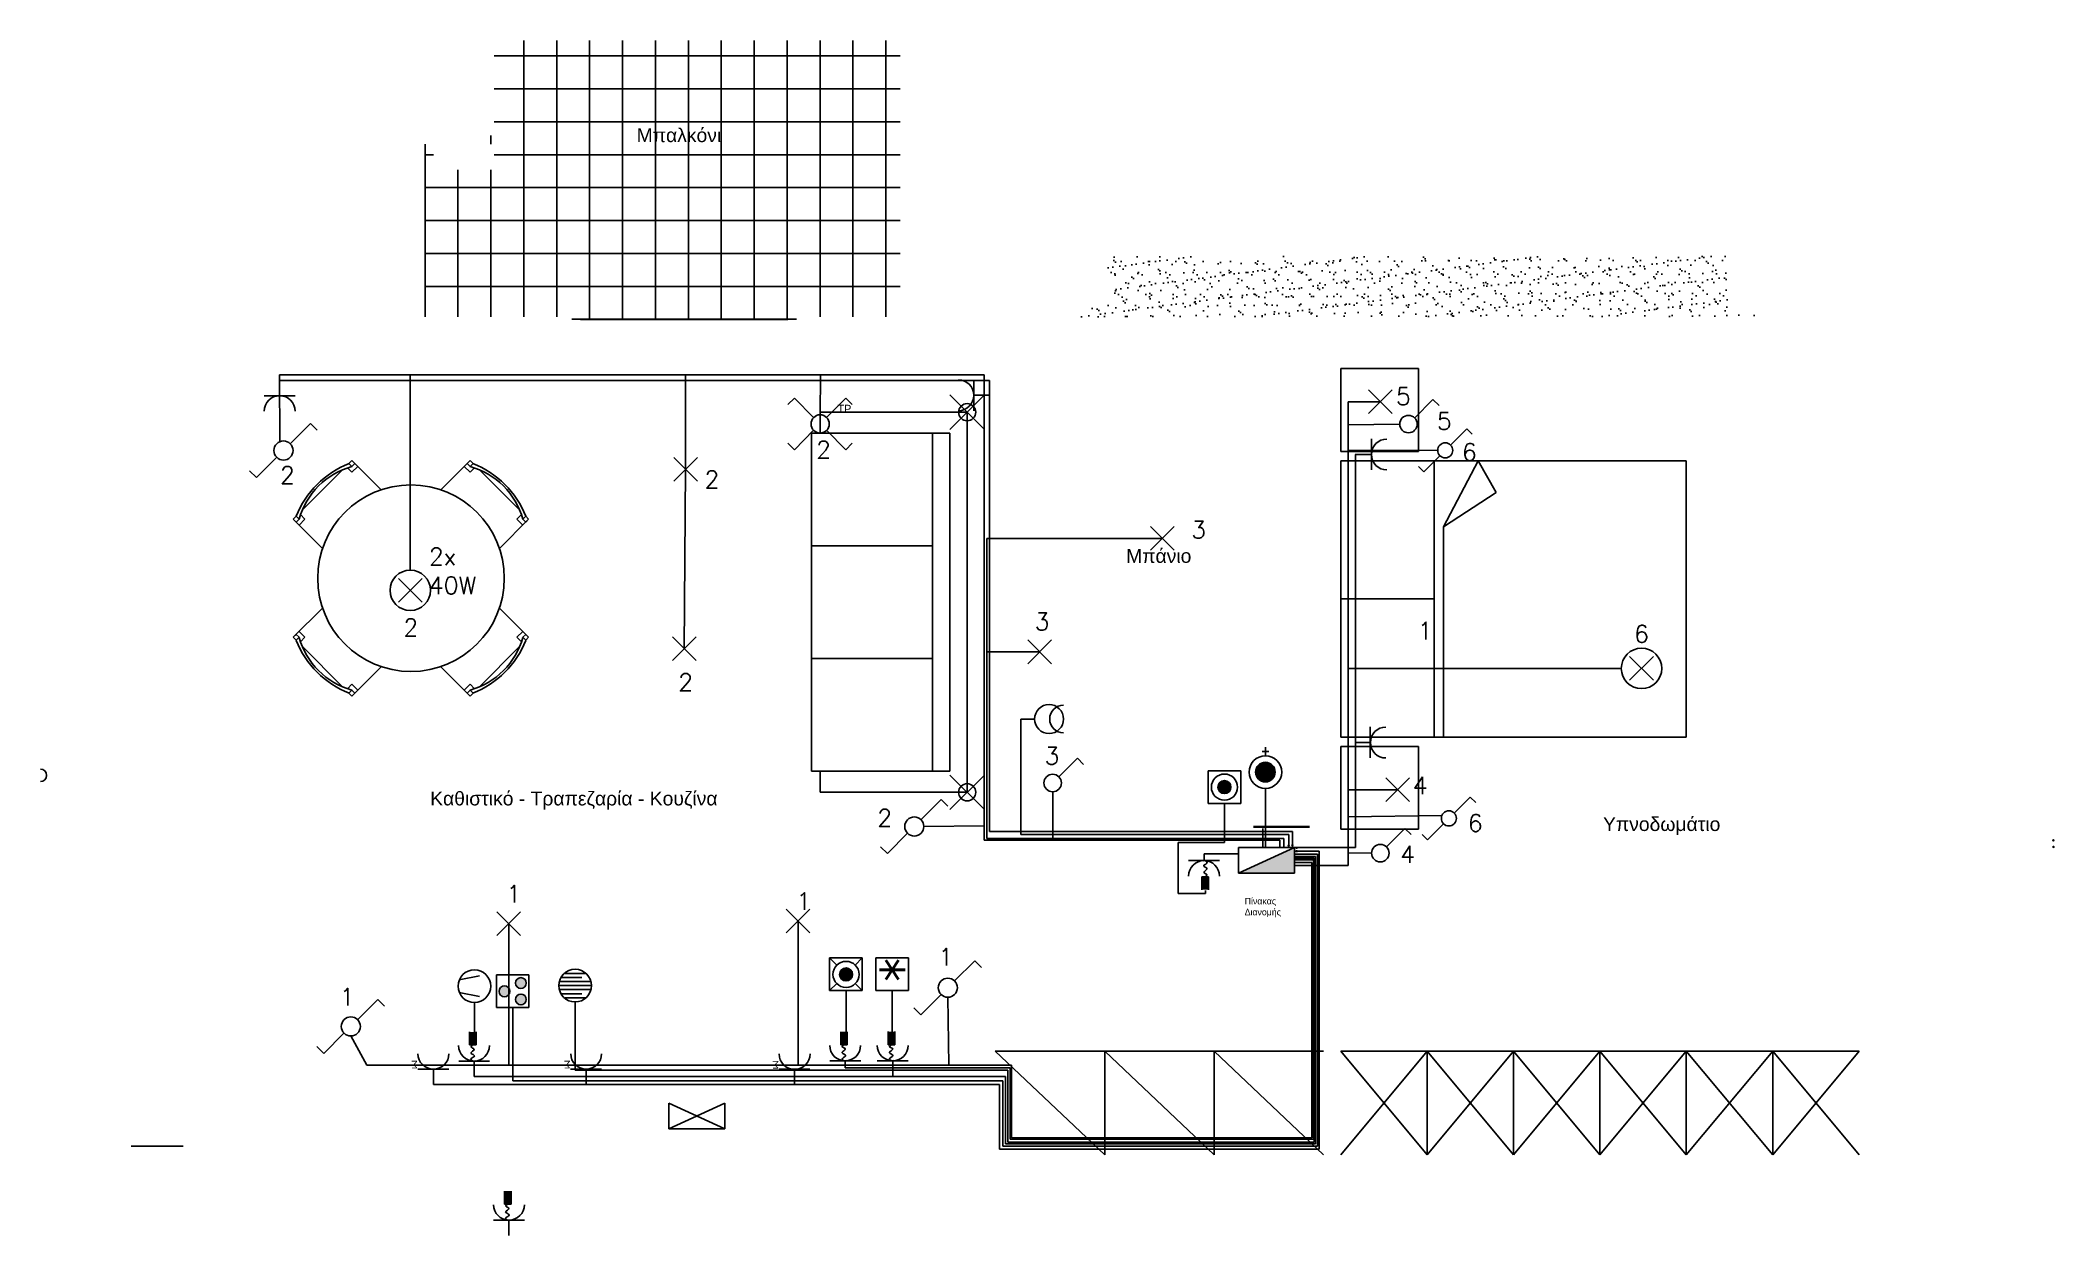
# Model space of a CAD drawing. Header units: metres. Extents: x -79.3 to -57.2, y 15.1 to 23.8.
# Drawn here: x -69.93 to -58.27, y 16.87 to 23.79 of the extents above; entities that cross this region are included whole.
import ezdxf

# ---------------------------------------------------------------- set-up
doc = ezdxf.new("R2010")
doc.units = ezdxf.units.M
doc.header["$LTSCALE"] = 0.1
doc.header["$PDMODE"] = 35
doc.header["$PDSIZE"] = 0.1
doc.linetypes.add('ACAD_ISO10W100', pattern=[18, 12, -3, 0, -3])
for name, color, linetype in [('00-03-bmw', 1, 'Continuous'), ('00-03-ekswterikoi', 254, 'Continuous'), ('00-03-furn', 254, 'Continuous'), ('00-03-wall', 5, 'Continuous'), ('BUILD_FL002_USER', 254, 'Continuous'), ('Γραμμές Λευκών Συσκευών', 1, 'Continuous'), ('Γραμμές Ρευματοδοτών', 3, 'Continuous'), ('Γραμμές Φωτισμού', 5, 'Continuous'), ('συμβολα', 254, 'Continuous')]:
    doc.layers.add(name, color=color, linetype=linetype)
doc.styles.add('KANABOS', font='arial.ttf')
doc.styles.add('Romans', font='Romans.shx')
doc.styles.add('TXT', font='romans.shx')

msp = doc.modelspace()

# ---------------------------------------------------------------- texts
msp.add_text('TP', height=0.0467).set_placement((-65.315, 21.635, 1.44))
at = {"ltscale": 0.3, "insert": (-61.957, 20.424, 9.4), "char_height": 0.1, "attachment_point": 1, "style": 'Romans'}
msp.add_mtext_dynamic_manual_height_columns('1', width=0.23885, gutter_width=0.5, heights=[0], dxfattribs=at)
at = {"layer": 'BUILD_FL002_USER', "style": 'KANABOS'}
for s, p in [('Μπαλκόνι', (-66.478, 23.202)), ('Μπάνιο', (-63.645, 20.767, 1)), ('Καθιστικό - Τραπεζαρία - Κουζίνα', (-67.673, 19.363)), ('Υπνοδωμάτιο', (-60.885, 19.215))]:
    msp.add_text(s, height=0.08, dxfattribs=at).set_placement(p)
at = {"layer": 'Γραμμές Λευκών Συσκευών', "linetype": 'Continuous', "insert": (-65.073, 18.323, 1.44), "char_height": 0.26, "width": 0.22605, "attachment_point": 1, "rotation": 90, "style": 'TXT'}
msp.add_mtext('*', dxfattribs=at)
at = {"layer": 'Γραμμές Φωτισμού', "ltscale": 0.3, "char_height": 0.1, "attachment_point": 1, "style": 'Romans'}
for s, insert in [('5', (-62.083, 21.781)), ('5', (-61.846, 21.638)), ('2', (-65.439, 21.472)), ('6', (-61.701, 21.458, 6.09)), ('2', (-68.542, 21.325)), ('2', (-66.085, 21.3)), ('3', (-63.268, 21.009)), ('2x 40W', (-67.68, 20.853)), ('2', (-67.828, 20.443)), ('3', (-64.174, 20.477, 1.44)), ('6', (-60.705, 20.406)), ('2', (-66.237, 20.126)), ('3', (-64.117, 19.7)), ('4', (-61.986, 19.529)), ('2', (-65.085, 19.341)), ('6', (-61.667, 19.311)), ('4', (-62.059, 19.13)), ('1', (-67.232, 18.901)), ('1', (-65.554, 18.859)), ('1', (-64.732, 18.536)), ('1', (-68.197, 18.305))]:
    msp.add_mtext_dynamic_manual_height_columns(s, width=0.12367, gutter_width=0.5, heights=[0], dxfattribs=dict(at, insert=insert))
at = {"layer": 'συμβολα', "insert": (-62.959, 18.828), "char_height": 0.0379, "width": 0.24901, "attachment_point": 1}
msp.add_mtext('Πίνακας\\PΔιανομής', dxfattribs=at)
at = {"layer": 'συμβολα', "color": 3, "char_height": 0.04419, "width": 0.0605, "attachment_point": 1, "rotation": 180}
for insert in [(-67.745, 17.841), (-66.861, 17.841), (-65.655, 17.84)]:
    msp.add_mtext('{\\fArial|b0|i0|c161|p34;Σ}', dxfattribs=dict(at, insert=insert))

# ---------------------------------------------------------------- blocks, each defined once
blk = doc.blocks.new('SYMBOL_Bed_6_2D')
for p, q in [((-0.8, 0), (-1.25, 0)), ((-1.25, 0), (-1.25, -0.45)), ((-0.8, -0.45), (-0.8, 0)), ((-0.75, -2), (-0.75, 0)), ((-0.75, 0), (0.75, 0)), ((0, -0.54), (0, 0)), ((0.75, 0), (0.75, -2)), ((0.8, 0), (1.25, 0)), ((0.8, -0.45), (0.8, 0)), ((1.25, 0), (1.25, -0.45)), ((-1.25, -0.45), (-0.8, -0.45)), ((-0.75, -0.54), (0.75, -0.54)), ((1.25, -0.45), (0.8, -0.45)), ((-0.75, -0.595), (0.392, -0.595)), ((0.392, -0.595), (0.75, -0.796)), ((0.392, -0.595), (0.577, -0.9)), ((0.577, -0.9), (0.75, -0.796)), ((0.75, -2), (-0.75, -2))]:
    blk.add_line(p, q)
blk = doc.blocks.new('kanapes1')
at = {"color": 0, "linetype": 'ByBlock', "lineweight": -2}
for p, q in [((70.176, 23.643, 1.44), (71.026, 23.643, 1.44)), ((70.176, 23.521, 1.44), (70.176, 23.643, 1.44)), ((71.026, 23.643, 1.44), (71.026, 21.443, 1.44)), ((70.126, 23.521, 1.44), (70.926, 23.521, 1.44)), ((70.126, 21.565, 1.44), (70.126, 23.521, 1.44)), ((70.826, 23.521, 1.44), (70.826, 21.565, 1.44)), ((70.926, 23.521, 1.44), (70.926, 21.565, 1.44)), ((70.126, 22.869, 1.44), (70.826, 22.869, 1.44)), ((70.126, 22.217, 1.44), (70.826, 22.217, 1.44)), ((70.926, 21.565, 1.44), (70.126, 21.565, 1.44)), ((70.176, 21.443, 1.44), (70.176, 21.565, 1.44)), ((71.026, 21.443, 1.44), (70.176, 21.443, 1.44))]:
    blk.add_line(p, q, dxfattribs=at)
for p in [(71.026, 23.643, 1.44), (71.026, 21.443, 1.44)]:
    blk.add_point(p, dxfattribs=at)
blk = doc.blocks.new('SYMBOL_Table_1_2D')
blk.add_circle((0, 0), 0.45)
blk = doc.blocks.new('table1')
for p, q in [((67.346, 23.321, 1.44), (67.372, 23.295, 1.44)), ((67.372, 23.363, 1.44), (67.355, 23.346, 1.44)), ((67.372, 23.329, 1.44), (67.355, 23.346, 1.44)), ((67.372, 23.363, 1.44), (67.389, 23.346, 1.44)), ((67.372, 23.363, 1.44), (67.542, 23.194, 1.44)), ((67.372, 23.329, 1.44), (67.389, 23.346, 1.44)), ((67.886, 23.194, 1.44), (68.056, 23.363, 1.44)), ((68.056, 23.363, 1.44), (68.039, 23.346, 1.44)), ((68.056, 23.329, 1.44), (68.039, 23.346, 1.44)), ((68.056, 23.363, 1.44), (68.073, 23.346, 1.44)), ((68.056, 23.329, 1.44), (68.073, 23.346, 1.44)), ((68.082, 23.321, 1.44), (68.056, 23.295, 1.44)), ((67.084, 23.076, 1.44), (67.32, 23.312, 1.44)), ((68.108, 23.312, 1.44), (68.344, 23.076, 1.44)), ((67.032, 23.024, 1.44), (67.049, 23.041, 1.44)), ((67.032, 23.024, 1.44), (67.049, 23.007, 1.44)), ((67.202, 22.854, 1.44), (67.032, 23.024, 1.44)), ((67.066, 23.024, 1.44), (67.049, 23.041, 1.44)), ((67.066, 23.024, 1.44), (67.049, 23.007, 1.44)), ((67.074, 23.05, 1.44), (67.1, 23.024, 1.44)), ((68.395, 23.024, 1.44), (68.226, 22.854, 1.44)), ((68.353, 23.05, 1.44), (68.327, 23.024, 1.44)), ((68.361, 23.024, 1.44), (68.378, 23.041, 1.44)), ((68.361, 23.024, 1.44), (68.378, 23.007, 1.44)), ((68.395, 23.024, 1.44), (68.378, 23.041, 1.44)), ((68.395, 23.024, 1.44), (68.378, 23.007, 1.44)), ((67.202, 22.509, 1.44), (67.032, 22.34, 1.44)), ((68.395, 22.34, 1.44), (68.226, 22.509, 1.44)), ((67.032, 22.34, 1.44), (67.049, 22.357, 1.44)), ((67.032, 22.34, 1.44), (67.049, 22.323, 1.44)), ((67.066, 22.34, 1.44), (67.049, 22.357, 1.44)), ((67.066, 22.34, 1.44), (67.049, 22.323, 1.44)), ((67.074, 22.314, 1.44), (67.1, 22.34, 1.44)), ((67.084, 22.288, 1.44), (67.32, 22.052, 1.44)), ((68.108, 22.052, 1.44), (68.344, 22.288, 1.44)), ((68.353, 22.314, 1.44), (68.327, 22.34, 1.44)), ((68.361, 22.34, 1.44), (68.378, 22.357, 1.44)), ((68.361, 22.34, 1.44), (68.378, 22.323, 1.44)), ((68.395, 22.34, 1.44), (68.378, 22.357, 1.44)), ((68.395, 22.34, 1.44), (68.378, 22.323, 1.44)), ((67.372, 22, 1.44), (67.542, 22.17, 1.44)), ((67.886, 22.17, 1.44), (68.056, 22, 1.44)), ((67.346, 22.042, 1.44), (67.372, 22.068, 1.44)), ((68.082, 22.042, 1.44), (68.056, 22.068, 1.44)), ((67.372, 22.034, 1.44), (67.355, 22.017, 1.44)), ((67.372, 22, 1.44), (67.355, 22.017, 1.44)), ((67.372, 22.034, 1.44), (67.389, 22.017, 1.44)), ((67.372, 22, 1.44), (67.389, 22.017, 1.44)), ((68.056, 22.034, 1.44), (68.039, 22.017, 1.44)), ((68.056, 22, 1.44), (68.039, 22.017, 1.44)), ((68.056, 22.034, 1.44), (68.073, 22.017, 1.44)), ((68.056, 22, 1.44), (68.073, 22.017, 1.44))]:
    blk.add_line(p, q)
at = {"extrusion": (-0.707107, 0.707107, -4.59227e-16)}
for p, q in [((67.372, 23.363, 1.44), (67.355, 23.346, 1.44)), ((67.032, 23.024, 1.44), (67.049, 23.041, 1.44))]:
    blk.add_line(p, q, dxfattribs=at)
at = {"extrusion": (-0.70573, -0.70573, 0.062378)}
for p, q in [((67.372, 23.329, 1.44), (67.355, 23.346, 1.44)), ((68.056, 23.295, 1.44), (68.022, 23.329, 1.44)), ((68.056, 23.329, 1.44), (68.039, 23.346, 1.44)), ((68.327, 23.024, 1.44), (68.361, 22.99, 1.44)), ((68.361, 23.024, 1.44), (68.378, 23.007, 1.44)), ((68.361, 22.34, 1.44), (68.378, 22.323, 1.44))]:
    blk.add_line(p, q, dxfattribs=at)
at = {"extrusion": (0.707107, 0.707107, 0)}
for p, q in [((67.372, 23.363, 1.44), (67.389, 23.346, 1.44)), ((68.395, 22.34, 1.44), (68.378, 22.357, 1.44))]:
    blk.add_line(p, q, dxfattribs=at)
at = {"extrusion": (0.70573, -0.70573, 0.062378)}
for p, q in [((67.372, 23.329, 1.44), (67.389, 23.346, 1.44)), ((67.372, 23.295, 1.44), (67.406, 23.329, 1.44)), ((68.056, 23.329, 1.44), (68.073, 23.346, 1.44)), ((68.056, 23.329, 1.44), (68.073, 23.346, 1.44)), ((67.066, 23.024, 1.44), (67.049, 23.007, 1.44)), ((67.1, 23.024, 1.44), (67.066, 22.99, 1.44)), ((67.066, 22.34, 1.44), (67.049, 22.323, 1.44)), ((67.066, 22.34, 1.44), (67.049, 22.323, 1.44))]:
    blk.add_line(p, q, dxfattribs=at)
at = {"extrusion": (-0.707107, 0.707107, 0)}
for p, q in [((68.056, 23.363, 1.44), (68.039, 23.346, 1.44)), ((67.032, 22.34, 1.44), (67.049, 22.357, 1.44))]:
    blk.add_line(p, q, dxfattribs=at)
at = {"extrusion": (0.707107, 0.707107, -4.59227e-16)}
for p, q in [((68.056, 23.363, 1.44), (68.073, 23.346, 1.44)), ((68.395, 23.024, 1.44), (68.378, 23.041, 1.44))]:
    blk.add_line(p, q, dxfattribs=at)
at = {"extrusion": (-0.707107, -0.707107, 0)}
for p, q in [((67.032, 23.024, 1.44), (67.049, 23.007, 1.44)), ((68.056, 22, 1.44), (68.039, 22.017, 1.44))]:
    blk.add_line(p, q, dxfattribs=at)
at = {"extrusion": (0.70573, 0.70573, 0.062378)}
for p, q in [((67.066, 23.024, 1.44), (67.049, 23.041, 1.44)), ((67.066, 23.024, 1.44), (67.049, 23.041, 1.44)), ((67.066, 22.34, 1.44), (67.049, 22.357, 1.44)), ((67.1, 22.34, 1.44), (67.066, 22.374, 1.44)), ((67.372, 22.068, 1.44), (67.406, 22.034, 1.44)), ((67.372, 22.034, 1.44), (67.389, 22.017, 1.44)), ((68.056, 22.034, 1.44), (68.073, 22.017, 1.44)), ((68.056, 22.034, 1.44), (68.073, 22.017, 1.44))]:
    blk.add_line(p, q, dxfattribs=at)
at = {"extrusion": (-0.70573, 0.70573, 0.062378)}
for p, q in [((68.361, 23.024, 1.44), (68.378, 23.041, 1.44)), ((68.327, 22.34, 1.44), (68.361, 22.374, 1.44)), ((68.361, 22.34, 1.44), (68.378, 22.357, 1.44)), ((68.056, 22.068, 1.44), (68.022, 22.034, 1.44)), ((67.372, 22.034, 1.44), (67.355, 22.017, 1.44)), ((68.056, 22.034, 1.44), (68.039, 22.017, 1.44))]:
    blk.add_line(p, q, dxfattribs=at)
at = {"extrusion": (0.707107, -0.707107, 0)}
for p, q in [((68.395, 23.024, 1.44), (68.378, 23.007, 1.44)), ((67.372, 22, 1.44), (67.389, 22.017, 1.44))]:
    blk.add_line(p, q, dxfattribs=at)
at = {"extrusion": (-0.707107, -0.707107, -4.59227e-16)}
for p, q in [((67.032, 22.34, 1.44), (67.049, 22.323, 1.44)), ((67.372, 22, 1.44), (67.355, 22.017, 1.44))]:
    blk.add_line(p, q, dxfattribs=at)
at = {"extrusion": (0.707107, -0.707107, -4.59227e-16)}
for p, q in [((68.395, 22.34, 1.44), (68.378, 22.323, 1.44)), ((68.056, 22, 1.44), (68.073, 22.017, 1.44))]:
    blk.add_line(p, q, dxfattribs=at)
for centre, major_axis, start_param, end_param in [((67.553, 22.843, 1.44), (0.382, 0.382), 1.159768, 1.981825), ((67.488, 22.907, 1.44), (-0.309, 0.309), -0.516182, 0.516262), ((67.94, 22.907, 1.44), (0.309, 0.309), 5.767004, 6.799447), ((67.875, 22.843, 1.44), (0.382, 0.382), 5.872157, 6.694214), ((67.553, 22.52, 1.44), (0.382, 0.382), 2.730564, 3.552621), ((67.488, 22.456, 1.44), (-0.309, 0.309), 1.054535, 2.086978), ((67.94, 22.456, 1.44), (-0.309, 0.309), 2.625331, 3.657774), ((67.875, 22.52, 1.44), (0.382, 0.382), 4.301361, 5.123417)]:
    blk.add_ellipse(centre, major_axis=major_axis, ratio=1, start_param=start_param, end_param=end_param)
at = {"xscale": 1.200000000000008, "yscale": 1.200000000000008, "zscale": 1.500000000000004, "rotation": 44.99999999999956}
blk.add_blockref('SYMBOL_Table_1_2D', (67.714, 22.682, 1.44), dxfattribs=at)

# ---------------------------------------------------------------- hatches: boundary and pattern name
at = {"layer": '00-03-bmw'}
for points in [[(-63.169, 18.95), (-63.206, 18.95), (-63.206, 18.875), (-63.169, 18.875)], [(-67.445, 17.977), (-67.407, 17.977), (-67.407, 18.052), (-67.445, 18.052)], [(-65.297, 17.978), (-65.259, 17.978), (-65.259, 18.053), (-65.297, 18.053)], [(-65.022, 17.978), (-64.984, 17.978), (-64.984, 18.054), (-65.022, 18.054)], [(-67.243, 17.056), (-67.205, 17.056), (-67.205, 17.131), (-67.243, 17.131)]]:
    msp.add_hatch(color=256, dxfattribs=at).paths.add_polyline_path(points)
at = {"layer": '00-03-ekswterikoi', "ltscale": 0.3}
h = msp.add_hatch(dxfattribs=at)
h.set_pattern_fill('NET', color=253, scale=0.06, style=0)
h.set_pattern_definition([(0, (-67.70277, 22.17644), (0, 0.1905), []), (90, (-67.70277, 22.17644), (-0.1905, 1e-17), [])])
h.paths.add_polyline_path([(-64.953, 23.791), (-67.303, 23.791), (-67.303, 23.241), (-67.453, 23.241), (-67.453, 23.191), (-67.303, 23.191), (-67.303, 23.041), (-67.653, 23.041), (-67.653, 23.191), (-67.703, 23.191), (-67.703, 22.491), (-67.703, 22.191), (-66.853, 22.191), (-66.853, 22.176), (-66.803, 22.176), (-65.603, 22.176), (-65.553, 22.176), (-65.553, 22.191), (-64.953, 22.191)])
h = msp.add_hatch(dxfattribs=at)
h.set_pattern_fill('AR-SAND', color=256, scale=0.002, style=0)
h.set_pattern_definition([(37.5, (-63.90277, 22.19134), (-0.0032, 0.0978826), [0, -0.077216, 0, -0.08636, 0, -0.08255]), (7.5, (-63.90277, 22.19134), (0.0899047, 0.143365), [0, -0.041656, 0, -0.069596, 0, -0.02667]), (327.5, (-63.96525, 22.19134), (0.1581985, 0.0002874), [0, -0.0254, 0, -0.09144, 0, -0.11938]), (317.5, (-63.96525, 22.19134), (0.1527113, 0.044586), [0, -0.0127, 0, -0.059944, 0, -0.06858])])
h.paths.add_polyline_path([(-60.153, 22.541), (-63.753, 22.541), (-63.753, 22.241), (-63.903, 22.241), (-63.903, 22.191), (-63.753, 22.191), (-63.053, 22.191), (-62.703, 22.191), (-61.353, 22.191), (-60.153, 22.191), (-60.003, 22.191), (-60.003, 22.241), (-60.153, 22.241)])
at = {"layer": 'Γραμμές Λευκών Συσκευών', "linetype": 'Continuous'}
for points in [[(-62.896, 19.556, 1), (-62.782, 19.556, 1)], [(-63.113, 19.469, 1), (-63.038, 19.469, 1)], [(-65.304, 18.385, 1), (-65.228, 18.385, 1)]]:
    msp.add_hatch(color=256, dxfattribs=at).paths.add_polyline_path(points)
h = msp.add_hatch(color=256, dxfattribs=at)
h.paths.add_polyline_path([(-67.211, 18.287, 1), (-67.274, 18.287, 1)])
h.paths.add_polyline_path([(-67.18, 18.335, 1), (-67.117, 18.335, 1)])
h.paths.add_polyline_path([(-67.18, 18.24, 1), (-67.117, 18.24, 1)])
at = {"layer": 'Γραμμές Ρευματοδοτών', "ltscale": 0.3}
h = msp.add_hatch(color=1, dxfattribs=at)
h.dxf.hatch_style = 1
edge = h.paths.add_edge_path()
edge.add_arc((-62.854, 19.127), 0.00376, 0, 360)
h = msp.add_hatch(color=1, dxfattribs=at)
h.dxf.hatch_style = 1
edge = h.paths.add_edge_path()
edge.add_arc((-62.838, 19.127), 0.00376, 0, 360)
h = msp.add_hatch(dxfattribs=at)
h.set_pattern_fill('ANGLE', color=256)
h.set_pattern_definition([(0, (-134.964, -1.8394), (0, 6.985), [5.08, -1.905]), (90, (-134.964, -1.8394), (-6.985, 4e-16), [5.08, -1.905])])
edge = h.paths.add_edge_path()
edge.add_arc((-62.779, 19.165), 0.0174, 0, 360)
h = msp.add_hatch(color=5, dxfattribs=at)
h.dxf.hatch_style = 1
edge = h.paths.add_edge_path()
edge.add_arc((-62.756, 19.131), 0.00376, 0, 360)
h = msp.add_hatch(color=5, dxfattribs=at)
h.dxf.hatch_style = 1
edge = h.paths.add_edge_path()
edge.add_arc((-62.733, 19.132), 0.00376, 0, 360)
h = msp.add_hatch(dxfattribs=at)
h.set_pattern_fill('ANGLE', color=256)
h.set_pattern_definition([(0, (-135.05, -1.9614), (0, 6.985), [5.08, -1.905]), (90, (-135.05, -1.9614), (-6.985, 4e-16), [5.08, -1.905])])
edge = h.paths.add_edge_path()
edge.add_arc((-62.703, 19.133), 0.00814, 0, 360)
h = msp.add_hatch(color=256, dxfattribs=at)
h.dxf.hatch_style = 1
edge = h.paths.add_edge_path()
edge.add_arc((-62.704, 19.13), 0.00758, 0, 360)
h = msp.add_hatch(color=256, dxfattribs=at)
h.dxf.hatch_style = 1
edge = h.paths.add_edge_path()
edge.add_arc((-62.683, 19.133), 0.00758, 0, 360)
h = msp.add_hatch(color=256, dxfattribs=at)
h.dxf.hatch_style = 1
edge = h.paths.add_edge_path()
edge.add_arc((-62.658, 19.118), 0.00758, 0, 360)
h = msp.add_hatch(color=256, dxfattribs=at)
h.dxf.hatch_style = 1
edge = h.paths.add_edge_path()
edge.add_arc((-58.279, 19.161), 0.00758, 0, 360)
h = msp.add_hatch(color=1, dxfattribs=at)
h.dxf.hatch_style = 1
edge = h.paths.add_edge_path()
edge.add_arc((-58.278, 19.123), 0.00758, 0, 360)
h = msp.add_hatch(color=1, dxfattribs=at)
h.dxf.hatch_style = 1
edge = h.paths.add_edge_path()
edge.add_arc((-63.003, 19.083), 0.00376, 0, 360)
h = msp.add_hatch(color=5, dxfattribs=at)
h.dxf.hatch_style = 1
edge = h.paths.add_edge_path()
edge.add_arc((-62.666, 19.015), 0.00376, 0, 360)
h = msp.add_hatch(color=1, dxfattribs=at)
h.dxf.hatch_style = 1
edge = h.paths.add_edge_path()
edge.add_arc((-62.664, 19.067), 0.00376, 0, 360)
h = msp.add_hatch(color=1, dxfattribs=at)
h.dxf.hatch_style = 1
edge = h.paths.add_edge_path()
edge.add_arc((-62.663, 19.08), 0.00376, 0, 360)
h = msp.add_hatch(color=1, dxfattribs=at)
h.dxf.hatch_style = 1
edge = h.paths.add_edge_path()
edge.add_arc((-62.663, 19.048), 0.00376, 0, 360)
h = msp.add_hatch(color=5, dxfattribs=at)
h.dxf.hatch_style = 1
edge = h.paths.add_edge_path()
edge.add_arc((-62.664, 19.033), 0.00376, 0, 360)
h = msp.add_hatch(color=256, dxfattribs=at)
h.dxf.hatch_style = 1
edge = h.paths.add_edge_path()
edge.add_arc((-62.658, 19.098), 0.00758, 0, 360)
h = msp.add_hatch(color=1, dxfattribs=at)
h.dxf.hatch_style = 1
edge = h.paths.add_edge_path()
edge.add_arc((-62.662, 19.058), 0.00376, 0, 360)
h = msp.add_hatch(dxfattribs=at)
h.set_pattern_fill('ANGLE', color=256)
h.set_pattern_definition([(0, (-135.4424, -2.026), (0, 6.985), [5.08, -1.905]), (90, (-135.4424, -2.026), (-6.985, 4e-16), [5.08, -1.905])])
edge = h.paths.add_edge_path()
edge.add_arc((-63.257, 18.978), 0.0174, 0, 360)
at = {"layer": 'συμβολα'}
h = msp.add_hatch(color=256, dxfattribs=at)
h.set_gradient(color1=(255, 255, 255))
h.paths.add_polyline_path([(-62.67, 18.97), (-62.67, 19.119), (-62.994, 18.97)])

# ---------------------------------------------------------------- linework, layer by layer
at = {"linetype": 'ByBlock', "lineweight": 35, "ltscale": 2}
msp.add_line((-62.583, 19.239, 1.44), (-62.908, 19.239, 1.44), dxfattribs=at)
at = {"linetype": 'Continuous'}
for p, q in [((-66.291, 17.491, 1.44), (-65.967, 17.64, 1.44)), ((-66.291, 17.64, 1.44), (-65.967, 17.491, 1.44)), ((-66.291, 17.491, 1.44), (-66.291, 17.64, 1.44)), ((-65.967, 17.64, 1.44), (-65.967, 17.491, 1.44)), ((-65.967, 17.491, 1.44), (-66.291, 17.491, 1.44))]:
    msp.add_line(p, q, dxfattribs=at)
at = {"layer": '00-03-bmw'}
for p, q in [((-63.169, 18.95), (-63.206, 18.95)), ((-63.206, 18.95), (-63.206, 18.875)), ((-63.169, 18.875), (-63.169, 18.95)), ((-67.445, 18.052), (-67.445, 17.977)), ((-67.445, 17.977), (-67.407, 17.977)), ((-67.407, 17.977), (-67.407, 18.052)), ((-65.297, 18.053), (-65.297, 17.978)), ((-65.297, 17.978), (-65.259, 17.978)), ((-65.259, 17.978), (-65.259, 18.053)), ((-65.022, 18.054), (-65.022, 17.978)), ((-65.022, 17.978), (-64.984, 17.978)), ((-64.984, 17.978), (-64.984, 18.054)), ((-67.243, 17.131), (-67.243, 17.056)), ((-67.243, 17.056), (-67.205, 17.056)), ((-67.205, 17.056), (-67.205, 17.131))]:
    msp.add_line(p, q, dxfattribs=at)
for points in [[(-63.187, 18.95), (-63.177, 18.963), (-63.186, 18.968), (-63.194, 18.975), (-63.186, 18.986), (-63.176, 18.996), (-63.188, 19.006), (-63.196, 19.014), (-63.184, 19.024), (-63.176, 19.034), (-63.185, 19.043), (-63.202, 19.043)], [(-67.426, 17.977), (-67.436, 17.964), (-67.427, 17.959), (-67.419, 17.952), (-67.427, 17.941), (-67.437, 17.931), (-67.425, 17.921), (-67.417, 17.913), (-67.429, 17.903), (-67.437, 17.893), (-67.428, 17.884), (-67.412, 17.884)], [(-65.278, 17.978), (-65.288, 17.965), (-65.279, 17.961), (-65.271, 17.953), (-65.279, 17.943), (-65.289, 17.932), (-65.277, 17.923), (-65.269, 17.915), (-65.281, 17.904), (-65.289, 17.894), (-65.28, 17.886), (-65.264, 17.886)], [(-65.003, 17.978), (-65.014, 17.965), (-65.005, 17.961), (-64.996, 17.953), (-65.005, 17.943), (-65.015, 17.933), (-65.002, 17.923), (-64.995, 17.915), (-65.006, 17.905), (-65.015, 17.895), (-65.005, 17.886), (-64.989, 17.886)], [(-67.224, 17.056), (-67.235, 17.043), (-67.225, 17.038), (-67.217, 17.031), (-67.225, 17.02), (-67.236, 17.01), (-67.223, 17), (-67.215, 16.992), (-67.227, 16.982), (-67.236, 16.972), (-67.226, 16.963), (-67.21, 16.963)]]:
    msp.add_spline(points, degree=3, dxfattribs=at)
at = {"layer": '00-03-ekswterikoi', "color": 253, "ltscale": 0.3}
msp.add_line((-66.803, 22.176, 9.4), (-65.603, 22.176, 9.4), dxfattribs=at)
at = {"layer": '00-03-furn', "ltscale": 0.3}
for p, q in [((-62.503, 17.941, 1.44), (-64.403, 17.941, 1.44)), ((-64.403, 17.941, 1.44), (-63.769, 17.341, 1.44)), ((-63.769, 17.941, 1.44), (-63.769, 17.341, 1.44)), ((-63.769, 17.941, 1.44), (-63.136, 17.341, 1.44)), ((-63.136, 17.941, 1.44), (-63.136, 17.341, 1.44)), ((-63.136, 17.941, 1.44), (-62.503, 17.341, 1.44)), ((-59.403, 17.941, 1.44), (-62.403, 17.941, 1.44)), ((-62.403, 17.941, 1.44), (-61.903, 17.341, 1.44)), ((-62.403, 17.341, 1.44), (-61.903, 17.941, 1.44)), ((-61.903, 17.941, 1.44), (-61.903, 17.341, 1.44)), ((-61.903, 17.941, 1.44), (-61.403, 17.341, 1.44)), ((-61.903, 17.341, 1.44), (-61.403, 17.941, 1.44)), ((-61.403, 17.941, 1.44), (-61.403, 17.341, 1.44)), ((-61.403, 17.941, 1.44), (-60.903, 17.341, 1.44)), ((-61.403, 17.341, 1.44), (-60.903, 17.941, 1.44)), ((-60.903, 17.941, 1.44), (-60.903, 17.341, 1.44)), ((-60.903, 17.941, 1.44), (-60.403, 17.341, 1.44)), ((-60.903, 17.341, 1.44), (-60.403, 17.941, 1.44)), ((-60.403, 17.941, 1.44), (-60.403, 17.341, 1.44)), ((-60.403, 17.941, 1.44), (-59.903, 17.341, 1.44)), ((-60.403, 17.341, 1.44), (-59.903, 17.941, 1.44)), ((-59.903, 17.941, 1.44), (-59.903, 17.341, 1.44)), ((-59.903, 17.941, 1.44), (-59.403, 17.341, 1.44)), ((-59.903, 17.341, 1.44), (-59.403, 17.941, 1.44))]:
    msp.add_line(p, q, dxfattribs=at)
at = {"layer": '00-03-wall', "ltscale": 0.3}
msp.add_line((-69.103, 17.391, 9.4), (-69.403, 17.391, 9.4), dxfattribs=at)
at = {"layer": 'Γραμμές Λευκών Συσκευών', "linetype": 'Continuous'}
for p, q in [((-62.839, 19.676, 88.38), (-62.858, 19.676, 88.38)), ((-62.839, 19.651, 88.38), (-62.839, 19.701, 88.38)), ((-62.82, 19.676, 88.38), (-62.839, 19.676, 88.38)), ((-63.17, 19.563, -4.96), (-62.981, 19.563, -4.96)), ((-63.17, 19.374, -4.96), (-63.17, 19.563, -4.96)), ((-63.17, 19.469, -4.96), (-63.17, 19.516, -4.96)), ((-63.107, 19.563, -4.96), (-63.139, 19.563, -4.96)), ((-63.044, 19.563, -4.96), (-63.013, 19.563, -4.96)), ((-62.981, 19.563, -4.96), (-62.981, 19.374, -4.96)), ((-63.17, 19.469, -4.96), (-63.17, 19.469, -4.96)), ((-62.981, 19.374, -4.96), (-63.17, 19.374, -4.96)), ((-62.839, 19.462, 88.38), (-62.839, 19.462, 88.38)), ((-62.839, 19.462, 88.38), (-62.839, 19.366, 88.38)), ((-65.361, 18.291, 1.44), (-65.361, 18.48, 1.44)), ((-65.361, 18.48, 1.44), (-65.172, 18.48, 1.44)), ((-65.361, 18.48, 1.44), (-65.32, 18.439, 1.44)), ((-65.361, 18.417, 1.44), (-65.361, 18.448, 1.44)), ((-65.172, 18.48, 1.44), (-65.213, 18.439, 1.44)), ((-65.172, 18.48, 1.44), (-65.172, 18.291, 1.44)), ((-65.094, 18.291, 1.44), (-65.094, 18.48, 1.44)), ((-65.094, 18.48, 1.44), (-64.905, 18.48, 1.44)), ((-65.094, 18.417, 1.44), (-65.094, 18.448, 1.44)), ((-64.905, 18.48, 1.44), (-64.905, 18.291, 1.44)), ((-67.29, 18.193, 1.44), (-67.29, 18.382, 1.44)), ((-67.29, 18.382, 1.44), (-67.101, 18.382, 1.44)), ((-67.29, 18.319, 1.44), (-67.29, 18.35, 1.44)), ((-67.101, 18.382, 1.44), (-67.101, 18.193, 1.44)), ((-65.361, 18.354, 1.44), (-65.361, 18.322, 1.44)), ((-65.361, 18.291, 1.44), (-65.32, 18.332, 1.44)), ((-65.172, 18.291, 1.44), (-65.213, 18.332, 1.44)), ((-65.094, 18.354, 1.44), (-65.094, 18.322, 1.44)), ((-67.417, 18.222, 1.44), (-67.417, 18.222, 1.44)), ((-67.417, 18.222, 1.44), (-67.417, 18.127, 1.44)), ((-67.29, 18.256, 1.44), (-67.29, 18.224, 1.44)), ((-67.101, 18.193, 1.44), (-67.29, 18.193, 1.44)), ((-67.195, 18.193, 1.44), (-67.243, 18.193, 1.44)), ((-67.195, 18.193, 1.44), (-67.195, 18.193, 1.44)), ((-67.195, 18.193, 1.44), (-67.195, 18.097, 1.44)), ((-66.834, 18.226, 1.44), (-66.834, 18.226, 1.44)), ((-66.834, 18.226, 1.44), (-66.834, 18.13, 1.44)), ((-65.172, 18.291, 1.44), (-65.361, 18.291, 1.44)), ((-65.266, 18.291, 1.44), (-65.313, 18.291, 1.44)), ((-65.266, 18.291, 1.44), (-65.266, 18.291, 1.44)), ((-65.266, 18.291, 1.44), (-65.266, 18.195, 1.44)), ((-64.905, 18.291, 1.44), (-65.094, 18.291, 1.44)), ((-65, 18.291, 1.44), (-65.047, 18.291, 1.44)), ((-65, 18.291, 1.44), (-65, 18.291, 1.44)), ((-65, 18.291, 1.44), (-65, 18.195, 1.44))]:
    msp.add_line(p, q, dxfattribs=at)
at = {"layer": 'Γραμμές Λευκών Συσκευών'}
for p, q in [((-63.076, 19.343, -4.96), (-63.076, 19.374, -4.96)), ((-63.194, 19.044), (-63.284, 19.044)), ((-63.194, 19.083), (-63.194, 19.044)), ((-63.194, 19.044), (-63.105, 19.044)), ((-67.419, 17.883), (-67.508, 17.883)), ((-67.419, 17.794), (-67.419, 17.883)), ((-67.419, 17.883), (-67.329, 17.883)), ((-65.271, 17.884), (-65.36, 17.884)), ((-65.271, 17.845), (-65.271, 17.884)), ((-65.271, 17.884), (-65.181, 17.884)), ((-64.996, 17.885), (-65.085, 17.885)), ((-64.996, 17.795), (-64.996, 17.885)), ((-64.996, 17.885), (-64.907, 17.885)), ((-67.217, 16.962), (-67.306, 16.962)), ((-67.217, 16.873), (-67.217, 16.962)), ((-67.217, 16.962), (-67.127, 16.962))]:
    msp.add_line(p, q, dxfattribs=at)
at = {"layer": 'Γραμμές Λευκών Συσκευών', "ltscale": 0.3}
for p, q in [((-62.839, 19.367, 88.38), (-62.839, 19.119, 88.38)), ((-63.076, 19.341, -4.96), (-63.076, 19.335, -4.96)), ((-63.076, 19.337, -4.96), (-63.076, 19.149, -4.96)), ((-63.076, 19.149, -4.96), (-63.343, 19.149, -4.96)), ((-63.343, 19.149, -4.96), (-63.343, 18.854, -4.96)), ((-62.854, 19.119), (-62.854, 19.229)), ((-63.194, 19.083), (-62.996, 19.083)), ((-62.67, 19.058), (-62.556, 19.058)), ((-62.67, 19.048), (-62.561, 19.048)), ((-62.669, 19.08), (-62.537, 19.08)), ((-62.669, 19.067), (-62.549, 19.067)), ((-62.561, 19.048), (-62.561, 17.432)), ((-62.556, 19.058), (-62.556, 17.415)), ((-62.549, 19.067), (-62.549, 17.404)), ((-62.537, 19.08), (-62.537, 17.39)), ((-63.343, 18.854, -4.96), (-63.186, 18.854, -4.96)), ((-63.186, 18.854, -4.96), (-63.186, 18.87, -4.96)), ((-66.739, 18.32, 1.44), (-66.928, 18.32, 1.44)), ((-65.266, 18.193, 1.44), (-65.266, 18.053, 1.44)), ((-65, 18.197, 1.44), (-65, 18.053, 1.44)), ((-67.417, 18.13, 1.44), (-67.417, 18.053, 1.44)), ((-67.195, 18.096, 1.44), (-67.195, 17.769, 1.44)), ((-66.834, 18.13, 1.44), (-66.834, 17.83, 1.44)), ((-64.63, 17.845), (-65.272, 17.845)), ((-64.63, 17.845), (-64.316, 17.845)), ((-64.316, 17.432), (-64.316, 17.845)), ((-67.401, 17.794), (-67.419, 17.794)), ((-64.576, 17.794), (-67.401, 17.794)), ((-64.563, 17.769), (-67.195, 17.769)), ((-64.602, 17.83), (-66.834, 17.83)), ((-64.602, 17.83), (-64.329, 17.83)), ((-64.576, 17.794), (-64.344, 17.794)), ((-64.563, 17.769), (-64.359, 17.769)), ((-64.358, 17.769), (-64.359, 17.769)), ((-64.358, 17.39), (-64.358, 17.769)), ((-64.344, 17.404), (-64.344, 17.794)), ((-64.329, 17.415), (-64.329, 17.83)), ((-62.537, 17.39), (-64.358, 17.39)), ((-62.549, 17.404), (-64.344, 17.404)), ((-62.556, 17.415), (-64.329, 17.415)), ((-62.561, 17.432), (-64.316, 17.432))]:
    msp.add_line(p, q, dxfattribs=at)
at = {"layer": 'Γραμμές Λευκών Συσκευών', "linetype": 'ACAD_ISO10W100', "ltscale": 0.1}
for p, q in [((-67.505, 18.353, 1.44), (-67.351, 18.383, 1.44)), ((-66.835, 18.344, 1.44), (-66.925, 18.344, 1.44)), ((-66.916, 18.368, 1.44), (-66.752, 18.368, 1.44)), ((-66.771, 18.391, 1.44), (-66.896, 18.391, 1.44)), ((-66.835, 18.344, 1.44), (-66.742, 18.344, 1.44)), ((-67.505, 18.28, 1.44), (-67.351, 18.25, 1.44)), ((-66.834, 18.297, 1.44), (-66.925, 18.297, 1.44)), ((-66.916, 18.273, 1.44), (-66.752, 18.273, 1.44)), ((-66.771, 18.25, 1.44), (-66.896, 18.25, 1.44)), ((-66.834, 18.297, 1.44), (-66.742, 18.297, 1.44))]:
    msp.add_line(p, q, dxfattribs=at)
at = {"layer": 'Γραμμές Λευκών Συσκευών', "linetype": 'Continuous'}
for centre, radius in [((-62.839, 19.556, 88.38), 0.0945), ((-62.839, 19.556, 88.38), 0.0567), ((-63.076, 19.469, -4.96), 0.0756), ((-63.076, 19.469, -4.96), 0.0378), ((-65.266, 18.385, 1.44), 0.0756), ((-65.266, 18.385, 1.44), 0.0378), ((-67.417, 18.317, 1.44), 0.0945), ((-67.243, 18.287, 1.44), 0.0315), ((-67.148, 18.335, 1.44), 0.0315), ((-66.834, 18.32, 1.44), 0.0945), ((-67.148, 18.24, 1.44), 0.0315)]:
    msp.add_circle(centre, radius, dxfattribs=at)
at = {"layer": 'Γραμμές Λευκών Συσκευών'}
for centre, start, end in [((-63.194, 18.954), 0, 180), ((-67.419, 17.973), 180, 0), ((-65.271, 17.974), 180, 0), ((-64.996, 17.974), 180, 0), ((-67.217, 17.052), 180, 0)]:
    msp.add_arc(centre, 0.0894, start, end, dxfattribs=at)
at = {"layer": 'Γραμμές Ρευματοδοτών', "ltscale": 0.3}
for p, q in [((-64.435, 21.823), (-68.547, 21.823)), ((-64.435, 19.213), (-64.435, 21.823)), ((-62.315, 21.394), (-62.319, 21.394)), ((-62.318, 19.119), (-62.318, 21.394)), ((-64.254, 19.194), (-64.254, 19.862)), ((-62.683, 19.213), (-64.435, 19.213)), ((-62.704, 19.194), (-64.254, 19.194)), ((-62.704, 19.121), (-62.704, 19.194)), ((-62.683, 19.119), (-62.683, 19.213)), ((-62.67, 19.119), (-62.318, 19.119)), ((-62.669, 19.099), (-62.527, 19.099)), ((-62.527, 19.099), (-62.527, 17.374)), ((-67.345, 17.748), (-67.654, 17.748)), ((-64.546, 17.748), (-67.345, 17.748)), ((-64.546, 17.748), (-64.377, 17.748)), ((-64.378, 17.374), (-64.378, 17.748)), ((-62.527, 17.374), (-64.378, 17.374))]:
    msp.add_line(p, q, dxfattribs=at)
at = {"layer": 'Γραμμές Ρευματοδοτών'}
msp.add_line((-64.255, 19.863), (-64.175, 19.863), dxfattribs=at)
at = {"layer": 'Γραμμές Ρευματοδοτών', "linetype": 'Continuous'}
msp.add_circle((-64.091, 19.863), 0.084, dxfattribs=at)
at = {"layer": 'Γραμμές Ρευματοδοτών'}
msp.add_arc((-64.007, 19.863), 0.0805, 90, 270, dxfattribs=at)
at = {"layer": 'Γραμμές Φωτισμού', "ltscale": 0.3}
for p, q in [((-67.788, 21.855), (-68.544, 21.855)), ((-68.544, 21.855), (-68.543, 21.469)), ((-66.195, 21.855), (-67.788, 21.855)), ((-67.788, 21.855), (-67.788, 20.725)), ((-64.466, 21.855), (-66.195, 21.855)), ((-66.195, 21.855), (-66.195, 21.309)), ((-65.416, 21.624, 9.4), (-65.414, 21.855)), ((-64.466, 19.161), (-64.466, 21.855)), ((-62.359, 19.454), (-62.359, 21.699)), ((-62.359, 21.699), (-62.174, 21.699)), ((-62.062, 21.57), (-62.359, 21.565)), ((-61.842, 21.418), (-62.359, 21.42)), ((-66.195, 21.309), (-66.202, 20.27)), ((-63.436, 20.908), (-64.452, 20.908)), ((-64.452, 20.908), (-64.452, 20.252)), ((-64.452, 19.172), (-64.452, 20.252)), ((-64.452, 20.252), (-64.144, 20.252)), ((-60.779, 20.156), (-62.359, 20.156)), ((-64.07, 19.442), (-64.069, 19.172)), ((-62.359, 19.015), (-62.359, 19.454)), ((-62.073, 19.454), (-62.359, 19.453)), ((-64.816, 19.241), (-64.466, 19.245)), ((-61.818, 19.304), (-62.359, 19.297)), ((-62.756, 19.161), (-64.466, 19.161)), ((-62.733, 19.172), (-64.452, 19.172)), ((-62.756, 19.119), (-62.756, 19.161)), ((-62.733, 19.119), (-62.733, 19.172)), ((-62.67, 19.033), (-62.57, 19.033)), ((-62.67, 19.015), (-62.359, 19.015)), ((-62.57, 19.033), (-62.57, 17.44)), ((-62.225, 19.087), (-62.359, 19.088)), ((-67.218, 17.86), (-67.218, 18.679)), ((-65.544, 17.86), (-65.544, 18.693)), ((-64.677, 18.253), (-64.672, 17.86)), ((-68.132, 18.029), (-68.04, 17.86)), ((-67.849, 17.86), (-68.04, 17.86)), ((-67.218, 17.86), (-67.849, 17.86)), ((-65.544, 17.86), (-67.218, 17.86)), ((-64.308, 17.86), (-65.544, 17.86)), ((-64.308, 17.44), (-64.308, 17.86)), ((-62.57, 17.44), (-64.308, 17.44))]:
    msp.add_line(p, q, dxfattribs=at)
at = {"layer": 'Γραμμές Φωτισμού'}
for p, q in [((-65.565, 21.72, 9.4), (-65.603, 21.683, 9.4)), ((-65.565, 21.72, 9.4), (-65.454, 21.608, 9.4)), ((-65.379, 21.608, 9.4), (-65.267, 21.72, 9.4)), ((-65.267, 21.72, 9.4), (-65.23, 21.683, 9.4)), ((-62.243, 21.768), (-62.106, 21.631)), ((-62.106, 21.768), (-62.243, 21.631)), ((-68.483, 21.456), (-68.366, 21.574)), ((-68.366, 21.574), (-68.327, 21.535)), ((-65.603, 21.459, 9.4), (-65.565, 21.422, 9.4)), ((-65.565, 21.422, 9.4), (-65.454, 21.534, 9.4)), ((-65.379, 21.534, 9.4), (-65.267, 21.422, 9.4)), ((-65.23, 21.459, 9.4), (-65.267, 21.422, 9.4)), ((-61.767, 21.449), (-61.674, 21.542)), ((-61.674, 21.542), (-61.643, 21.511)), ((-68.678, 21.261), (-68.561, 21.378)), ((-66.263, 21.377), (-66.126, 21.24)), ((-66.126, 21.377), (-66.263, 21.24)), ((-61.922, 21.294), (-61.829, 21.387)), ((-68.718, 21.3), (-68.678, 21.261)), ((-61.953, 21.325), (-61.922, 21.294)), ((-63.504, 20.977), (-63.367, 20.84)), ((-63.367, 20.977), (-63.504, 20.84)), ((-67.857, 20.677), (-67.719, 20.539)), ((-67.719, 20.677), (-67.857, 20.539)), ((-66.271, 20.338), (-66.133, 20.201)), ((-66.133, 20.338), (-66.271, 20.201)), ((-64.213, 20.321), (-64.076, 20.183)), ((-64.076, 20.321), (-64.213, 20.183)), ((-60.731, 20.225), (-60.593, 20.088)), ((-60.593, 20.225), (-60.731, 20.088)), ((-62.142, 19.522), (-62.005, 19.385)), ((-62.005, 19.522), (-62.142, 19.385)), ((-64.832, 19.281), (-64.715, 19.398)), ((-64.715, 19.398), (-64.676, 19.359)), ((-61.746, 19.319), (-61.653, 19.411)), ((-61.653, 19.411), (-61.622, 19.38)), ((-61.901, 19.164), (-61.808, 19.257)), ((-65.067, 19.124), (-65.027, 19.085)), ((-65.027, 19.085), (-64.91, 19.202)), ((-61.931, 19.195), (-61.901, 19.164)), ((-67.287, 18.748), (-67.15, 18.611)), ((-67.15, 18.748), (-67.287, 18.611)), ((-65.613, 18.762), (-65.476, 18.625)), ((-65.476, 18.762), (-65.613, 18.625)), ((-64.638, 18.347), (-64.521, 18.464)), ((-64.521, 18.464), (-64.482, 18.425)), ((-68.093, 18.123), (-67.976, 18.24)), ((-67.976, 18.24), (-67.937, 18.201)), ((-64.873, 18.191), (-64.833, 18.152)), ((-64.833, 18.152), (-64.716, 18.269)), ((-68.328, 17.967), (-68.289, 17.927)), ((-68.289, 17.927), (-68.172, 18.045))]:
    msp.add_line(p, q, dxfattribs=at)
for centre, radius in [((-65.416, 21.571, 9.4), 0.0528), ((-68.522, 21.417), 0.0553), ((-61.798, 21.418), 0.0437), ((-67.788, 20.608), 0.117), ((-60.662, 20.156), 0.117), ((-64.871, 19.241), 0.0553), ((-61.777, 19.288), 0.0437), ((-64.677, 18.308), 0.0553), ((-68.132, 18.084), 0.0553)]:
    msp.add_circle(centre, radius, dxfattribs=at)
at = {"layer": 'συμβολα', "color": 3}
for p, q in [((-68.544, 21.824), (-68.544, 21.734)), ((-64.527, 21.737), (-64.527, 21.826)), ((-68.544, 21.734), (-68.633, 21.734)), ((-68.544, 21.734), (-68.454, 21.734)), ((-64.437, 21.737), (-64.527, 21.737)), ((-64.527, 21.737), (-64.527, 21.647)), ((-62.225, 21.394), (-62.225, 21.484)), ((-62.315, 21.394), (-62.225, 21.394)), ((-62.225, 21.394), (-62.225, 21.305)), ((-62.321, 19.727), (-62.232, 19.727)), ((-62.232, 19.727), (-62.232, 19.817)), ((-62.232, 19.727), (-62.232, 19.638)), ((-67.654, 17.837), (-67.744, 17.837)), ((-67.654, 17.748), (-67.654, 17.837)), ((-67.654, 17.837), (-67.565, 17.837)), ((-66.77, 17.837), (-66.86, 17.837)), ((-66.77, 17.748), (-66.77, 17.837)), ((-66.77, 17.837), (-66.681, 17.837)), ((-65.564, 17.836), (-65.653, 17.836)), ((-65.564, 17.746), (-65.564, 17.836)), ((-65.564, 17.836), (-65.475, 17.836))]:
    msp.add_line(p, q, dxfattribs=at)
at = {"layer": 'συμβολα', "color": 5}
for p, q in [((-61.976, 21.605), (-61.869, 21.713)), ((-61.869, 21.713), (-61.833, 21.677)), ((-64.034, 19.528), (-63.927, 19.636)), ((-63.927, 19.636), (-63.891, 19.6)), ((-62.139, 19.123), (-62.032, 19.23)), ((-62.032, 19.23), (-61.996, 19.194))]:
    msp.add_line(p, q, dxfattribs=at)
at = {"layer": 'συμβολα'}
for p, q in [((-62.67, 19.119), (-62.994, 19.119)), ((-62.994, 19.119), (-62.994, 18.97)), ((-62.994, 18.97), (-62.67, 19.119)), ((-62.67, 19.119), (-62.67, 18.97)), ((-62.994, 18.97), (-62.67, 18.97))]:
    msp.add_line(p, q, dxfattribs=at)
at = {"layer": 'συμβολα', "color": 5}
for centre in [(-62.011, 21.57), (-64.07, 19.493), (-62.174, 19.087)]:
    msp.add_circle(centre, 0.0506, dxfattribs=at)
at = {"layer": 'συμβολα', "color": 3}
for centre, start, end in [((-64.616, 21.737), 270, 90), ((-68.544, 21.645), 0, 180), ((-62.136, 21.394), 90, 270), ((-62.142, 19.727), 90, 270), ((-67.654, 17.926), 180, 0), ((-66.77, 17.926), 180, 0), ((-65.564, 17.925), 180, 0)]:
    msp.add_arc(centre, 0.0894, start, end, dxfattribs=at)
at = {"layer": 'συμβολα'}
msp.add_arc((-69.929, 19.537), 0.0358, 270, 90, dxfattribs=at)

# ---------------------------------------------------------------- block references
at = {"layer": '00-03-furn', "color": 3, "linetype": 'Continuous', "lineweight": -3, "xscale": 1.06666666666667, "rotation": 90}
msp.add_blockref('SYMBOL_Bed_6_2D', (-62.403, 20.558, 6.09), dxfattribs=at)
at = {"layer": '00-03-furn'}
for name, p in [('kanapes1', (-135.591, -2.004)), ('table1', (-135.498, -2.004))]:
    msp.add_blockref(name, p, dxfattribs=at)

msp.set_redraw_order([(e.dxf.handle, doc.entitydb.next_handle()) for e in msp.query("TEXT MTEXT ATTDEF DIMENSION ARC_DIMENSION")])  # texts and dimensions are drawn at this point

doc.saveas('drawing.dxf')
